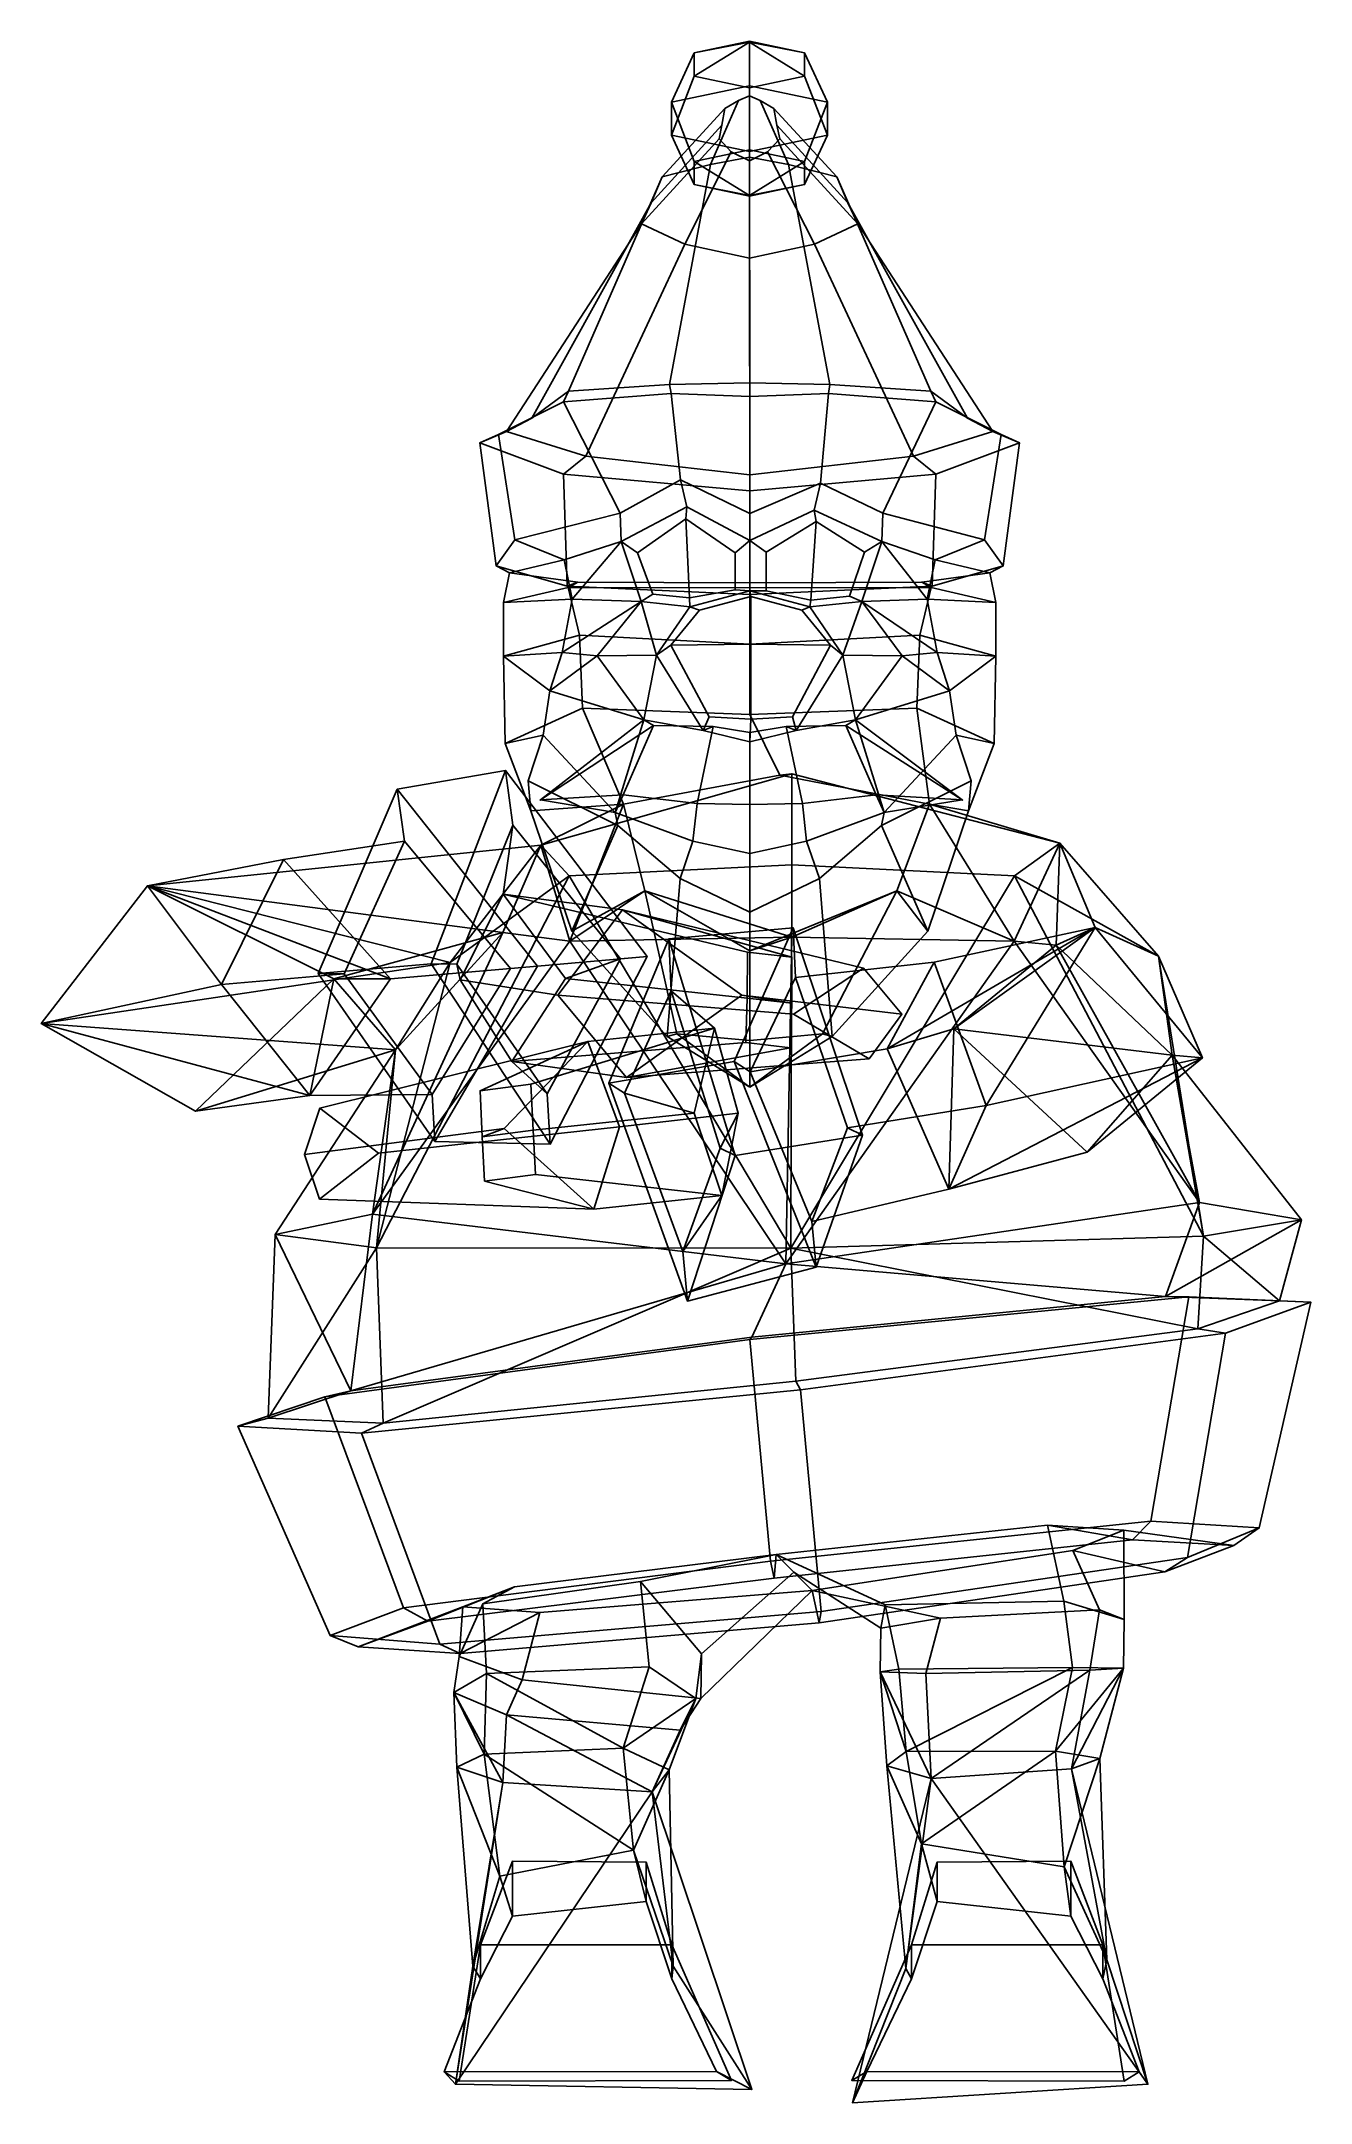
# Model space of a CAD drawing. Extents: x -187 to 126, y -158 to 350.
import ezdxf

# ---------------------------------------------------------------- set-up
doc = ezdxf.new("R2010")
doc.units = 0

msp = doc.modelspace()

# ---------------------------------------------------------------- linework, layer by layer
for p in [(-63.850876, 162.887787, 66.594795), (40.155693, 162.887787, 66.594795)]:
    msp.add_point(p)
for points in [[(-31.567055, 326.807922, -28.694103), (-25.930046, 341.373047, -25.982475), (-25.930044, 347.107971, -39.765423), (-31.567049, 334.918365, -48.186211)], [(-25.930044, 347.107971, -39.765423), (-12.321152, 349.975464, -46.656952), (-12.32115, 338.973572, -57.932236), (-31.567049, 334.918365, -48.186211)], [(-12.321158, 338.505585, -19.091), (-12.321155, 349.781616, -30.568357), (-25.930046, 341.373047, -25.982475)], [(-25.930046, 341.373047, -25.982475), (-12.321155, 349.781616, -30.568357), (-25.930044, 347.107971, -39.765423)], [(-12.321155, 349.781616, -30.568357), (-12.321152, 349.975464, -46.656952), (-25.930044, 347.107971, -39.765423)], [(-12.321158, 338.505585, -19.091), (1.287767, 341.373047, -25.982471), (-12.321155, 349.781616, -30.568357)], [(-12.321155, 349.781616, -30.568357), (1.28777, 347.107971, -39.765419), (-12.321152, 349.975464, -46.656952)], [(1.287767, 341.373047, -25.982471), (1.28777, 347.107971, -39.765419), (-12.321155, 349.781616, -30.568357)], [(1.28777, 347.107971, -39.765419), (6.924743, 334.918365, -48.186207), (-12.32115, 338.973572, -57.932236), (-12.321152, 349.975464, -46.656952)], [(6.924738, 326.807922, -28.694099), (6.924743, 334.918365, -48.186207), (1.28777, 347.107971, -39.765419), (1.287767, 341.373047, -25.982471)], [(-12.321158, 322.752716, -18.948105), (-12.321158, 338.505585, -19.091), (-25.930046, 341.373047, -25.982475), (-31.567055, 326.807922, -28.694103)], [(-12.321158, 322.752716, -18.948105), (6.924738, 326.807922, -28.694099), (1.287767, 341.373047, -25.982471), (-12.321158, 338.505585, -19.091)], [(-25.930042, 320.35321, -50.897785), (-31.567049, 334.918365, -48.186211), (-12.32115, 338.973572, -57.932236), (-12.32115, 323.220703, -57.78931)], [(-12.331143, 336.525299, -26.124781), (-15.026566, 335.361389, -26.616442), (-21.905821, 319.604492, 30.370102), (-12.279313, 321.415161, 33.364281)], [(-12.331143, 336.525299, -26.124781), (-12.279313, 321.415161, 33.364281), (-2.652806, 319.604492, 30.370104), (-9.635721, 335.361389, -26.616442)], [(1.28777, 320.35321, -50.897778), (-12.32115, 323.220703, -57.78931), (-12.32115, 338.973572, -57.932236), (6.924743, 334.918365, -48.186207)], [(-18.367065, 333.367035, -27.4589), (-19.117083, 329.259308, -29.194065), (-36.514805, 310.11142, 14.672359), (-33.836178, 316.501862, 25.239563)], [(-15.026566, 335.361389, -26.616442), (-18.367065, 333.367035, -27.4589), (-33.836178, 316.501862, 25.239563), (-21.905821, 319.604492, 30.370102)], [(-31.567055, 326.807922, -28.694103), (-31.567049, 334.918365, -48.186211), (-25.930042, 320.35321, -50.897785), (-25.930046, 314.618286, -37.114838)], [(-9.635721, 335.361389, -26.616442), (-2.652806, 319.604492, 30.370104), (9.277553, 316.501831, 25.239565), (-6.295221, 333.367035, -27.458899)], [(-6.295221, 333.367035, -27.458899), (9.277553, 316.501831, 25.239565), (11.956177, 310.11142, 14.672362), (-5.545207, 329.259277, -29.194061)], [(6.924738, 326.807922, -28.694099), (1.287766, 314.618286, -37.11483), (1.28777, 320.35321, -50.897778), (6.924743, 334.918365, -48.186207)], [(-19.117083, 329.259308, -29.194065), (-19.803741, 325.945831, -30.593721), (-38.967163, 304.956665, 6.148404), (-36.514805, 310.11142, 14.672359)], [(-19.803741, 325.945831, -30.593721), (-16.802797, 322.706818, -31.961897), (-28.249504, 299.917725, -2.183954), (-38.967163, 304.956665, 6.148404)], [(-12.321158, 322.752716, -18.948105), (-31.567055, 326.807922, -28.694103), (-25.930046, 314.618286, -37.114838), (-12.321156, 311.750824, -30.22336)], [(-12.321158, 322.752716, -18.948105), (-12.321156, 311.750824, -30.22336), (1.287766, 314.618286, -37.11483), (6.924738, 326.807922, -28.694099)], [(-4.858545, 325.945831, -30.593718), (14.40854, 304.956635, 6.148407), (3.690871, 299.917694, -2.183953), (-7.859493, 322.706818, -31.961895)], [(-5.545207, 329.259277, -29.194061), (11.956177, 310.11142, 14.672362), (14.40854, 304.956635, 6.148407), (-4.858545, 325.945831, -30.593718)], [(-12.251316, 265.704681, 75.99733), (-12.279313, 321.415161, 33.364281), (-21.905821, 319.604492, 30.370102), (-32.039577, 265.373444, 68.569649)], [(-16.802797, 322.706818, -31.961897), (-12.331145, 320.524719, -32.883652), (-12.279316, 296.523041, -7.797399), (-28.249504, 299.917725, -2.183954)], [(-25.930046, 314.618286, -37.114838), (-25.930042, 320.35321, -50.897785), (-12.321161, 311.944641, -46.311901)], [(-12.321161, 311.944641, -46.311901), (-25.930042, 320.35321, -50.897785), (-12.32115, 323.220703, -57.78931)], [(-7.859493, 322.706818, -31.961895), (3.690871, 299.917694, -2.183953), (-12.279316, 296.523041, -7.797399), (-12.331145, 320.524719, -32.883652)], [(-12.321161, 311.944641, -46.311901), (-12.32115, 323.220703, -57.78931), (1.28777, 320.35321, -50.897778)], [(1.287766, 314.618286, -37.11483), (-12.321161, 311.944641, -46.311901), (1.28777, 320.35321, -50.897778)], [(-12.251316, 265.704681, 75.99733), (7.536944, 265.373444, 68.569649), (-2.652806, 319.604492, 30.370104), (-12.279313, 321.415161, 33.364281)], [(-65.940414, 257.032501, 28.257215), (-56.899883, 263.730011, 55.704403), (-33.836178, 316.501862, 25.239563), (-36.514805, 310.11142, 14.672359)], [(-56.899883, 263.730011, 55.704403), (-32.039577, 265.373444, 68.569649), (-21.905821, 319.604492, 30.370102), (-33.836178, 316.501862, 25.239563)], [(32.397259, 263.730011, 55.704403), (9.277553, 316.501831, 25.239565), (-2.652806, 319.604492, 30.370104), (7.536944, 265.373444, 68.569649)], [(41.43779, 257.032501, 28.257215), (11.956177, 310.11142, 14.672362), (9.277553, 316.501831, 25.239565), (32.397259, 263.730011, 55.704403)], [(-72.210358, 253.718048, 5.289017), (-65.940414, 257.032501, 28.257215), (-36.514805, 310.11142, 14.672359), (-38.967163, 304.956665, 6.148404)], [(-12.321156, 311.750824, -30.22336), (-25.930046, 314.618286, -37.114838), (-12.321161, 311.944641, -46.311901)], [(-12.321156, 311.750824, -30.22336), (-12.321161, 311.944641, -46.311901), (1.287766, 314.618286, -37.11483)], [(47.707729, 253.718048, 5.289017), (14.40854, 304.956635, 6.148407), (11.956177, 310.11142, 14.672362), (41.43779, 257.032501, 28.257215)], [(-52.62244, 247.638916, -15.449965), (-72.210358, 253.718048, 5.289017), (-38.967163, 304.956665, 6.148404), (-28.249504, 299.917725, -2.183954)], [(-12.251316, 243.073608, -34.418381), (-52.62244, 247.638916, -15.449965), (-28.249504, 299.917725, -2.183954), (-12.279316, 296.523041, -7.797399)], [(-12.251316, 243.073608, -34.418381), (-12.279316, 296.523041, -7.797399), (3.690871, 299.917694, -2.183953), (28.119806, 247.638916, -15.449965)], [(28.119806, 247.638916, -15.449965), (3.690871, 299.917694, -2.183953), (14.40854, 304.956635, 6.148407), (47.707729, 253.718048, 5.289017)], [(-31.650915, 263.115967, 73.474976), (-32.039577, 265.373444, 68.569649), (-56.899883, 263.730011, 55.704403), (-58.142235, 261.050873, 60.316044)], [(-12.251316, 262.367798, 79.590485), (-12.251316, 265.704681, 75.99733), (-32.039577, 265.373444, 68.569649), (-31.650915, 263.115967, 73.474976)], [(-12.251316, 262.367798, 79.590485), (7.14828, 263.115967, 73.474976), (7.536944, 265.373444, 68.569649), (-12.251316, 265.704681, 75.99733)], [(7.14828, 263.115967, 73.474976), (33.63961, 261.050842, 60.316044), (32.397259, 263.730011, 55.704403), (7.536944, 265.373444, 68.569649)], [(-58.142235, 261.050873, 60.316044), (-56.899883, 263.730011, 55.704403), (-65.940414, 257.032501, 28.257215), (-74.239098, 252.976196, 29.667164)], [(-44.234821, 233.593262, 66.568558), (-58.142235, 261.050873, 60.316044), (-74.239098, 252.976196, 29.667164), (-70.192032, 227.021301, 48.008507)], [(-29.294088, 241.83902, 77.682999), (-31.650915, 263.115967, 73.474976), (-58.142235, 261.050873, 60.316044), (-44.234821, 233.593262, 66.568558)], [(-12.251316, 233.510071, 81.907013), (-12.251316, 262.367798, 79.590485), (-31.650915, 263.115967, 73.474976), (-29.294088, 241.83902, 77.682999)], [(-12.251316, 233.510071, 81.907013), (5.195179, 241.034637, 77.753372), (7.14828, 263.115967, 73.474976), (-12.251316, 262.367798, 79.590485)], [(5.195179, 241.034637, 77.753372), (20.604231, 233.593262, 66.568565), (33.63961, 261.050842, 60.316044), (7.14828, 263.115967, 73.474976)], [(20.604231, 233.593262, 66.568565), (45.689407, 227.021301, 48.008507), (49.736465, 252.976196, 29.667164), (33.63961, 261.050842, 60.316044)], [(33.63961, 261.050842, 60.316044), (49.736465, 252.976196, 29.667164), (41.43779, 257.032501, 28.257215), (32.397259, 263.730011, 55.704403)], [(-74.239098, 252.976196, 29.667164), (-65.940414, 257.032501, 28.257215), (-72.210358, 253.718048, 5.289017), (-78.764786, 250.965179, 3.865417)], [(49.736465, 252.976196, 29.667164), (54.262157, 250.965179, 3.865417), (47.707729, 253.718048, 5.289017), (41.43779, 257.032501, 28.257215)], [(-78.764786, 250.965179, 3.865417), (-72.210358, 253.718048, 5.289017), (-52.62244, 247.638916, -15.449965), (-58.151157, 243.187805, -18.883789)], [(-70.192032, 227.021301, 48.008507), (-74.239098, 252.976196, 29.667164), (-78.764786, 250.965179, 3.865417), (-74.76545, 220.58197, 10.706703)], [(-74.76545, 220.58197, 10.706703), (-78.764786, 250.965179, 3.865417), (-58.151157, 243.187805, -18.883789), (-57.255829, 215.574738, -15.10716)], [(54.262157, 250.965179, 3.865417), (33.648529, 243.187805, -18.883789), (28.119806, 247.638916, -15.449965), (47.707729, 253.718048, 5.289017)], [(50.262821, 220.58197, 10.706703), (32.753204, 215.574738, -15.10716), (33.648529, 243.187805, -18.883789), (54.262157, 250.965179, 3.865417)], [(45.689407, 227.021301, 48.008507), (50.262821, 220.58197, 10.706703), (54.262157, 250.965179, 3.865417), (49.736465, 252.976196, 29.667164)], [(-58.151157, 243.187805, -18.883789), (-52.62244, 247.638916, -15.449965), (-12.251316, 243.073608, -34.418381), (-12.251316, 239.074951, -38.637909)], [(33.648529, 243.187805, -18.883789), (-12.251316, 239.074951, -38.637909), (-12.251316, 243.073608, -34.418381), (28.119806, 247.638916, -15.449965)], [(-57.255829, 215.574738, -15.10716), (-58.151157, 243.187805, -18.883789), (-12.251316, 239.074951, -38.637909), (-12.251316, 213.566711, -34.775097)], [(-29.294088, 241.83902, 77.682999), (-44.234821, 233.593262, 66.568558), (-43.942112, 226.659912, 65.068565), (-27.725397, 235.192871, 77.032166)], [(-12.251316, 233.510071, 81.907013), (-29.294088, 241.83902, 77.682999), (-27.725397, 235.192871, 77.032166), (-12.251316, 226.901733, 79.183304)], [(32.753204, 215.574738, -15.10716), (-12.251316, 213.566711, -34.775097), (-12.251316, 239.074951, -38.637909), (33.648529, 243.187805, -18.883789)], [(-12.251316, 233.510071, 81.907013), (-12.251316, 226.901733, 79.183304), (3.626485, 234.386047, 77.046242), (5.195179, 241.034637, 77.753372)], [(5.195179, 241.034637, 77.753372), (3.626485, 234.386047, 77.046242), (20.311518, 226.659912, 65.068565), (20.604231, 233.593262, 66.568565)], [(-27.984245, 232.220337, 74.569359), (-27.725397, 235.192871, 77.032166), (-43.942112, 226.659912, 65.068565), (-39.921375, 223.851624, 64.753784)], [(-27.984245, 232.220337, 74.569359), (-15.836371, 223.848419, 76.195389), (-12.251316, 226.901733, 79.183304), (-27.725397, 235.192871, 77.032166)], [(4.133357, 231.525146, 74.368309), (3.626485, 234.386047, 77.046242), (-12.251316, 226.901733, 79.183304), (-8.213124, 223.967682, 76.375702)], [(4.133357, 231.525146, 74.368309), (16.052702, 223.971069, 62.25029), (20.311518, 226.659912, 65.068565), (3.626485, 234.386047, 77.046242)], [(-58.026489, 222.083313, 48.429005), (-43.942112, 226.659912, 65.068565), (-44.234821, 233.593262, 66.568558), (-70.192032, 227.021301, 48.008507)], [(-27.084888, 212.727203, 72.73983), (-27.984245, 232.220337, 74.569359), (-39.921375, 223.851624, 64.753784), (-36.174374, 213.661743, 67.647606)], [(-15.836371, 223.848419, 76.195389), (-27.984245, 232.220337, 74.569359), (-27.084888, 212.727203, 72.73983), (-15.836371, 214.73114, 77.039589)], [(-8.213124, 223.967682, 76.375702), (-8.213124, 214.463074, 77.417946), (2.816343, 212.114807, 72.109619), (4.133357, 231.525146, 74.368309)], [(2.816343, 212.114807, 72.109619), (12.378668, 213.11084, 65.822899), (16.052702, 223.971069, 62.25029), (4.133357, 231.525146, 74.368309)], [(33.523861, 222.083313, 48.429005), (45.689407, 227.021301, 48.008507), (20.604231, 233.593262, 66.568565), (20.311518, 226.659912, 65.068565)], [(-70.192032, 227.021301, 48.008507), (-74.76545, 220.58197, 10.706703), (-71.459908, 218.918823, 11.512747), (-58.026489, 222.083313, 48.429005)], [(-56.053738, 212.381653, 48.755661), (-43.942112, 226.659912, 65.068565), (-58.026489, 222.083313, 48.429005)], [(-39.011845, 211.821045, 68.648949), (-43.942112, 226.659912, 65.068565), (-56.053738, 212.381653, 48.755661)], [(-36.174374, 213.661743, 67.647606), (-39.921375, 223.851624, 64.753784), (-43.942112, 226.659912, 65.068565), (-39.011845, 211.821045, 68.648949)], [(-15.836371, 214.73114, 77.039589), (-12.251316, 214.483734, 80.243988), (-12.251316, 226.901733, 79.183304), (-15.836371, 223.848419, 76.195389)], [(-8.213124, 214.463074, 77.417946), (-8.213124, 223.967682, 76.375702), (-12.251316, 226.901733, 79.183304), (-12.251316, 214.483734, 80.243988)], [(12.378668, 213.11084, 65.822899), (15.381252, 211.821045, 68.648949), (20.311518, 226.659912, 65.068565), (16.052702, 223.971069, 62.25029)], [(15.381252, 211.821045, 68.648949), (31.551104, 212.381653, 48.755661), (20.311518, 226.659912, 65.068565)], [(31.551104, 212.381653, 48.755661), (33.523861, 222.083313, 48.429005), (20.311518, 226.659912, 65.068565)], [(45.689407, 227.021301, 48.008507), (33.523861, 222.083313, 48.429005), (46.957283, 218.918823, 11.512747), (50.262821, 220.58197, 10.706703)], [(-74.76545, 220.58197, 10.706703), (-57.255829, 215.574738, -15.10716), (-54.669701, 216.623596, -14.800262), (-71.459908, 218.918823, 11.512747)], [(-58.026489, 222.083313, 48.429005), (-71.459908, 218.918823, 11.512747), (-72.964317, 211.565552, 12.56182), (-56.053738, 212.381653, 48.755661)], [(-72.964317, 211.565552, 12.56182), (-71.459908, 218.918823, 11.512747), (-54.669701, 216.623596, -14.800262), (-56.982063, 215.244934, -17.227821)], [(50.262821, 220.58197, 10.706703), (46.957283, 218.918823, 11.512747), (30.167074, 216.623596, -14.800262), (32.753204, 215.574738, -15.10716)], [(48.461685, 211.565552, 12.56182), (32.479431, 215.244934, -17.227821), (30.167074, 216.623596, -14.800262), (46.957283, 218.918823, 11.512747)], [(33.523861, 222.083313, 48.429005), (31.551104, 212.381653, 48.755661), (48.461685, 211.565552, 12.56182), (46.957283, 218.918823, 11.512747)], [(-72.986099, 198.371582, 14.740752), (-72.964317, 211.565552, 12.56182), (-56.982063, 215.244934, -17.227821), (-54.237286, 203.547852, -18.71155)], [(-57.255829, 215.574738, -15.10716), (-12.251316, 213.566711, -34.775097), (-12.251315, 216.397034, -31.959665), (-54.669701, 216.623596, -14.800262)], [(-56.982063, 215.244934, -17.227821), (-54.669701, 216.623596, -14.800262), (-12.251315, 216.397034, -31.959665), (-12.251315, 215.170715, -32.305458)], [(-54.237286, 203.547852, -18.71155), (-56.982063, 215.244934, -17.227821), (-12.251315, 215.170715, -32.305458), (-12.25131, 201.294556, -30.846138)], [(-27.084888, 212.727203, 72.73983), (-36.174374, 213.661743, 67.647606), (-39.011845, 211.821045, 68.648949), (-27.051996, 210.540161, 74.935661)], [(-27.084888, 212.727203, 72.73983), (-27.051996, 210.540161, 74.935661), (-12.251316, 214.483734, 80.243988), (-15.836371, 214.73114, 77.039589)], [(-11.992934, 213.097382, 94.635811), (-12.251316, 214.483734, 80.243988), (-27.051996, 210.540161, 74.935661), (-24.615808, 209.663147, 91.119293)], [(32.753204, 215.574738, -15.10716), (30.167074, 216.623596, -14.800262), (-12.251315, 216.397034, -31.959665), (-12.251316, 213.566711, -34.775097)], [(-11.992934, 213.097382, 94.635811), (0.629938, 209.663147, 91.119293), (2.549362, 210.540161, 74.935661), (-12.251316, 214.483734, 80.243988)], [(2.816343, 212.114807, 72.109619), (-8.213124, 214.463074, 77.417946), (-12.251316, 214.483734, 80.243988), (2.549362, 210.540161, 74.935661)], [(32.479431, 215.244934, -17.227821), (-12.251315, 215.170715, -32.305458), (-12.251315, 216.397034, -31.959665), (30.167074, 216.623596, -14.800262)], [(29.734655, 203.547852, -18.71155), (-12.25131, 201.294556, -30.846138), (-12.251315, 215.170715, -32.305458), (32.479431, 215.244934, -17.227821)], [(48.483471, 198.371582, 14.740752), (29.734655, 203.547852, -18.71155), (32.479431, 215.244934, -17.227821), (48.461685, 211.565552, 12.56182)], [(-56.053738, 212.381653, 48.755661), (-72.964317, 211.565552, 12.56182), (-72.986099, 198.371582, 14.740752), (-58.495506, 199.282532, 48.604485)], [(-58.495506, 199.282532, 48.604485), (-39.011845, 211.821045, 68.648949), (-56.053738, 212.381653, 48.755661)], [(-49.84153, 198.465759, 71.8255), (-39.011845, 211.821045, 68.648949), (-58.495506, 199.282532, 48.604485)], [(-49.84153, 198.465759, 71.8255), (-35.20977, 198.619141, 74.859932), (-39.011845, 211.821045, 68.648949)], [(-35.20977, 198.619141, 74.859932), (-27.051996, 210.540161, 74.935661), (-39.011845, 211.821045, 68.648949)], [(-31.692137, 201.098785, 92.316628), (-24.615808, 209.663147, 91.119293), (-27.051996, 210.540161, 74.935661), (-35.20977, 198.619141, 74.859932)], [(-11.992934, 201.280457, 98.765839), (-11.992934, 213.097382, 94.635811), (-24.615808, 209.663147, 91.119293), (-31.692137, 201.098785, 92.316628)], [(-11.992934, 201.280457, 98.765839), (7.706266, 201.098785, 92.316628), (0.629938, 209.663147, 91.119293), (-11.992934, 213.097382, 94.635811)], [(7.706266, 201.098785, 92.316628), (10.70714, 198.619141, 74.859932), (2.549362, 210.540161, 74.935661), (0.629938, 209.663147, 91.119293)], [(2.816343, 212.114807, 72.109619), (2.549362, 210.540161, 74.935661), (15.381252, 211.821045, 68.648949), (12.378668, 213.11084, 65.822899)], [(10.70714, 198.619141, 74.859932), (15.381252, 211.821045, 68.648949), (2.549362, 210.540161, 74.935661)], [(25.3389, 198.465759, 71.8255), (15.381252, 211.821045, 68.648949), (10.70714, 198.619141, 74.859932)], [(33.992882, 199.282532, 48.604485), (31.551104, 212.381653, 48.755661), (15.381252, 211.821045, 68.648949)], [(25.3389, 198.465759, 71.8255), (33.992882, 199.282532, 48.604485), (15.381252, 211.821045, 68.648949)], [(31.551104, 212.381653, 48.755661), (33.992882, 199.282532, 48.604485), (48.483471, 198.371582, 14.740752), (48.461685, 211.565552, 12.56182)], [(-72.549744, 176.817322, 16.103439), (-72.986099, 198.371582, 14.740752), (-54.237286, 203.547852, -18.71155), (-53.444569, 185.560181, -15.800703)], [(-53.444569, 185.560181, -15.800703), (-54.237286, 203.547852, -18.71155), (-12.25131, 201.294556, -30.846138), (-12.25131, 183.934479, -26.414978)], [(28.941938, 185.560181, -15.800704), (-12.25131, 183.934479, -26.414978), (-12.25131, 201.294556, -30.846138), (29.734655, 203.547852, -18.71155)], [(48.047119, 176.817322, 16.103439), (28.941938, 185.560181, -15.800704), (29.734655, 203.547852, -18.71155), (48.483471, 198.371582, 14.740752)], [(-58.495506, 199.282532, 48.604485), (-72.986099, 198.371582, 14.740752), (-61.561581, 189.759155, 48.047707)], [(-63.167324, 178.829224, 48.22641), (-61.561581, 189.759155, 48.047707), (-72.986099, 198.371582, 14.740752), (-72.549744, 176.817322, 16.103439)], [(-61.561581, 189.759155, 48.047707), (-49.84153, 198.465759, 71.8255), (-58.495506, 199.282532, 48.604485)], [(-38.34491, 182.652435, 68.708069), (-49.84153, 198.465759, 71.8255), (-61.561581, 189.759155, 48.047707)], [(-38.34491, 182.652435, 68.708069), (-35.20977, 198.619141, 74.859932), (-49.84153, 198.465759, 71.8255)], [(-23.717777, 180.032043, 74.611206), (-35.20977, 198.619141, 74.859932), (-38.34491, 182.652435, 68.708069)], [(-22.267809, 183.3508, 87.480934), (-31.692137, 201.098785, 92.316628), (-35.20977, 198.619141, 74.859932), (-23.717777, 180.032043, 74.611206)], [(-11.992934, 182.829346, 92.71096), (-11.992934, 201.280457, 98.765839), (-31.692137, 201.098785, 92.316628), (-22.267809, 183.3508, 87.480934)], [(-11.992934, 182.829346, 92.71096), (-1.71806, 183.3508, 87.480934), (7.706266, 201.098785, 92.316628), (-11.992934, 201.280457, 98.765839)], [(-1.71806, 183.3508, 87.480934), (-0.784856, 180.032043, 74.611206), (10.70714, 198.619141, 74.859932), (7.706266, 201.098785, 92.316628)], [(-0.784856, 180.032043, 74.611206), (13.842279, 182.652435, 68.708069), (10.70714, 198.619141, 74.859932)], [(13.842279, 182.652435, 68.708069), (25.3389, 198.465759, 71.8255), (10.70714, 198.619141, 74.859932)], [(13.842279, 182.652435, 68.708069), (37.058956, 189.759155, 48.047707), (25.3389, 198.465759, 71.8255)], [(37.058956, 189.759155, 48.047707), (33.992882, 199.282532, 48.604485), (25.3389, 198.465759, 71.8255)], [(33.992882, 199.282532, 48.604485), (37.058956, 189.759155, 48.047707), (48.483471, 198.371582, 14.740752)], [(38.6647, 178.829224, 48.22641), (48.047119, 176.817322, 16.103439), (48.483471, 198.371582, 14.740752), (37.058956, 189.759155, 48.047707)], [(-63.167324, 178.829224, 48.22641), (-45.452919, 159.826477, 75.017418), (-38.34491, 182.652435, 68.708069), (-61.561581, 189.759155, 48.047707)], [(38.6647, 178.829224, 48.22641), (37.058956, 189.759155, 48.047707), (13.842279, 182.652435, 68.708069), (20.950287, 159.826477, 75.017418)], [(-66.221199, 160.205688, 20.212551), (-72.549744, 176.817322, 16.103439), (-53.444569, 185.560181, -15.800703), (-43.378227, 161.868683, 20.639153)], [(-43.378227, 161.868683, 20.639153), (-53.444569, 185.560181, -15.800703), (-12.25131, 183.934479, -26.414978), (-4.835582, 168.983978, 0.074047)], [(-11.992934, 182.829346, 92.71096), (-22.267809, 183.3508, 87.480934), (-23.717777, 180.032043, 74.611206), (-12.251316, 177.24469, 80.530693)], [(-11.992934, 182.829346, 92.71096), (-12.251316, 177.24469, 80.530693), (-0.784856, 180.032043, 74.611206), (-1.71806, 183.3508, 87.480934)], [(32.105835, 161.868683, 20.639151), (-4.835582, 168.983978, 0.074047), (-12.25131, 183.934479, -26.414978), (28.941938, 185.560181, -15.800704)], [(41.718571, 160.205688, 20.212551), (32.105835, 161.868683, 20.639151), (28.941938, 185.560181, -15.800704), (48.047119, 176.817322, 16.103439)], [(-66.221199, 160.205688, 20.212551), (-66.890549, 167.571167, 51.39669), (-63.167324, 178.829224, 48.22641), (-72.549744, 176.817322, 16.103439)], [(-63.167324, 178.829224, 48.22641), (-66.890549, 167.571167, 51.39669), (-44.769749, 156.604736, 66.006233), (-45.452919, 159.826477, 75.017418)], [(-35.978722, 181.231812, 82.70829), (-38.34491, 182.652435, 68.708069), (-63.850876, 162.887787, 66.594795)], [(-63.850876, 162.887787, 66.594795), (-38.34491, 182.652435, 68.708069), (-45.452919, 159.826477, 75.017418)], [(-43.455921, 164.183075, 85.102303), (-35.978722, 181.231812, 82.70829), (-63.850876, 162.887787, 66.594795)], [(-21.281351, 180.969543, 82.825401), (-35.978722, 181.231812, 82.70829), (-43.455921, 164.183075, 85.102303), (-25.242304, 161.99176, 93.769867)], [(-35.978722, 181.231812, 82.70829), (-21.281351, 180.969543, 82.825401), (-23.717777, 180.032043, 74.611206), (-38.34491, 182.652435, 68.708069)], [(-25.242304, 161.99176, 93.769867), (-12.251316, 161.788269, 94.453575), (-12.251316, 179.555481, 85.573967), (-21.281351, 180.969543, 82.825401)], [(-12.251316, 179.555481, 85.573967), (-12.251316, 177.24469, 80.530693), (-23.717777, 180.032043, 74.611206), (-21.281351, 180.969543, 82.825401)], [(0.73967, 161.99176, 93.769867), (-3.221281, 180.969543, 82.825401), (-12.251316, 179.555481, 85.573967), (-12.251316, 161.788269, 94.453575)], [(-12.251316, 179.555481, 85.573967), (-3.221281, 180.969543, 82.825401), (-0.784856, 180.032043, 74.611206), (-12.251316, 177.24469, 80.530693)], [(11.476089, 181.231812, 82.70829), (13.842279, 182.652435, 68.708069), (-0.784856, 180.032043, 74.611206), (-3.221281, 180.969543, 82.825401)], [(-3.221281, 180.969543, 82.825401), (0.73967, 161.99176, 93.769867), (18.953291, 164.183075, 85.102303), (11.476089, 181.231812, 82.70829)], [(11.476089, 181.231812, 82.70829), (40.155693, 162.887787, 66.594795), (13.842279, 182.652435, 68.708069)], [(18.953291, 164.183075, 85.102303), (40.155693, 162.887787, 66.594795), (11.476089, 181.231812, 82.70829)], [(40.155693, 162.887787, 66.594795), (20.950287, 159.826477, 75.017418), (13.842279, 182.652435, 68.708069)], [(38.6647, 178.829224, 48.22641), (20.950287, 159.826477, 75.017418), (20.267117, 156.604736, 66.006233), (42.387928, 167.571167, 51.39669)], [(41.718571, 160.205688, 20.212551), (48.047119, 176.817322, 16.103439), (38.6647, 178.829224, 48.22641), (42.387928, 167.571167, 51.39669)], [(-90.779083, 122.46701, 171.413345), (-72.49102, 170.167389, 135.993439), (-99.170906, 165.527222, 118.213799), (-118.658966, 120.103271, 153.689346)], [(-64.56871, 121.924744, 72.265266), (-99.170906, 165.527222, 118.213799), (-72.49102, 170.167389, 135.993439), (-37.558372, 124.259155, 91.298225)], [(-90.779083, 122.46701, 171.413345), (-84.45787, 122.387512, 161.937881), (-70.630524, 156.716248, 135.046112), (-72.49102, 170.167389, 135.993439)], [(-37.558372, 124.259155, 91.298225), (-72.49102, 170.167389, 135.993439), (-70.630524, 156.716248, 135.046112), (-44.139153, 123.745239, 101.244614)], [(-1.853932, 169.309814, 4.510626), (-1.857344, 146.893188, -46.620544), (-56.752666, 144.187622, -37.181576), (-63.776787, 151.733673, -0.204945)], [(-1.853932, 169.309814, 4.510626), (-63.776787, 151.733673, -0.204945), (-43.378227, 161.868683, 20.639153), (-4.835582, 168.983978, 0.074047)], [(-4.835582, 168.983978, 0.074047), (32.105835, 161.868683, 20.639151), (64.25518, 152.25592, -3.326676), (-1.853932, 169.309814, 4.510626)], [(-1.853932, 169.309814, 4.510626), (64.25518, 152.25592, -3.326676), (53.064346, 144.187622, -37.181576), (-1.857344, 146.893188, -46.620544)], [(-118.658966, 120.103271, 153.689346), (-99.170906, 165.527222, 118.213799), (-97.350334, 152.690369, 117.242104), (-112.239532, 119.982056, 144.07225)], [(-64.56871, 121.924744, 72.265266), (-71.26207, 121.361908, 82.387344), (-97.350334, 152.690369, 117.242104), (-99.170906, 165.527222, 118.213799)], [(-44.769749, 156.604736, 66.006233), (-66.890549, 167.571167, 51.39669), (-66.221199, 160.205688, 20.212551), (-56.143131, 130.558228, 36.206978)], [(-45.452919, 159.826477, 75.017418), (-43.455921, 164.183075, 85.102303), (-63.850876, 162.887787, 66.594795)], [(-25.242304, 161.99176, 93.769867), (-43.455921, 164.183075, 85.102303), (-45.452919, 159.826477, 75.017418), (-26.243931, 152.692719, 83.864243)], [(0.73967, 161.99176, 93.769867), (1.741297, 152.692719, 83.864243), (20.950287, 159.826477, 75.017418), (18.953291, 164.183075, 85.102303)], [(20.950287, 159.826477, 75.017418), (40.155693, 162.887787, 66.594795), (18.953291, 164.183075, 85.102303)], [(20.267117, 156.604736, 66.006233), (31.640501, 130.558228, 36.206978), (41.718571, 160.205688, 20.212551), (42.387928, 167.571167, 51.39669)], [(-56.143131, 130.558228, 36.206978), (-66.221199, 160.205688, 20.212551), (-43.378227, 161.868683, 20.639153), (-38.131001, 140.495239, 44.609802)], [(-63.776787, 151.733673, -0.204945), (-56.614574, 128.080322, 58.548016), (-43.378227, 161.868683, 20.639153)], [(-56.614574, 128.080322, 58.548016), (-38.131001, 140.495239, 44.609802), (-43.378227, 161.868683, 20.639153)], [(-29.426226, 143.541199, 85.912094), (-26.243931, 152.692719, 83.864243), (-45.452919, 159.826477, 75.017418), (-44.769749, 156.604736, 66.006233)], [(-12.251316, 161.788269, 94.453575), (-25.242304, 161.99176, 93.769867), (-26.243931, 152.692719, 83.864243), (-12.251316, 149.725922, 89.335609)], [(-12.251316, 161.788269, 94.453575), (-12.251316, 149.725922, 89.335609), (1.741297, 152.692719, 83.864243), (0.73967, 161.99176, 93.769867)], [(4.92359, 143.541199, 85.912094), (20.267117, 156.604736, 66.006233), (20.950287, 159.826477, 75.017418), (1.741297, 152.692719, 83.864243)], [(31.640501, 130.558228, 36.206978), (24.056459, 140.495239, 44.609802), (32.105835, 161.868683, 20.639151), (41.718571, 160.205688, 20.212551)], [(52.935226, 128.080322, 58.548016), (32.105835, 161.868683, 20.639151), (24.056459, 140.495239, 44.609802)], [(64.25518, 152.25592, -3.326676), (32.105835, 161.868683, 20.639151), (52.935226, 128.080322, 58.548016)], [(-112.239532, 119.982056, 144.07225), (-97.350334, 152.690369, 117.242104), (-127.204865, 148.192108, 97.349411), (-142.537766, 117.358582, 124.58828)], [(-127.204865, 148.192108, 97.349411), (-97.350334, 152.690369, 117.242104), (-71.26207, 121.361908, 82.387344), (-100.841881, 118.762665, 61.821911)], [(-83.627396, 118.534607, 150.399155), (-73.05056, 139.654358, 132.892059), (-70.630524, 156.716248, 135.046112), (-84.45787, 122.387512, 161.937881)], [(-57.678795, 118.83783, 109.050026), (-44.139153, 123.745239, 101.244614), (-70.630524, 156.716248, 135.046112), (-73.05056, 139.654358, 132.892059)], [(-32.611351, 104.556702, 67.958893), (-29.426226, 143.541199, 85.912094), (-44.769749, 156.604736, 66.006233), (-56.143131, 130.558228, 36.206978)], [(-12.251316, 135.19574, 92.278305), (-12.251316, 149.725922, 89.335609), (-26.243931, 152.692719, 83.864243), (-29.426226, 143.541199, 85.912094)], [(-12.251316, 135.19574, 92.278305), (4.92359, 143.541199, 85.912094), (1.741297, 152.692719, 83.864243), (-12.251316, 149.725922, 89.335609)], [(8.108717, 104.556702, 67.958893), (31.640501, 130.558228, 36.206978), (20.267117, 156.604736, 66.006233), (4.92359, 143.541199, 85.912094)], [(-73.104156, 130.189453, 45.57811), (-63.776787, 151.733673, -0.204945), (-160.78746, 141.737335, 55.689213)], [(-86.124748, 122.840881, -29.652796), (-160.78746, 141.737335, 55.689213), (-63.776787, 151.733673, -0.204945)], [(-100.841881, 118.762665, 61.821911), (-160.78746, 141.737335, 55.689213), (-127.204865, 148.192108, 97.349411)], [(-142.537766, 117.358582, 124.58828), (-127.204865, 148.192108, 97.349411), (-160.78746, 141.737335, 55.689213)], [(-86.124748, 122.840881, -29.652796), (-63.776787, 151.733673, -0.204945), (-56.752666, 144.187622, -37.181576)], [(-73.104156, 130.189453, 45.57811), (-56.614574, 128.080322, 58.548016), (-63.776787, 151.733673, -0.204945)], [(63.298393, 127.060791, 30.142462), (64.25518, 152.25592, -3.326676), (52.935226, 128.080322, 58.548016)], [(88.590851, 124.413757, -23.584999), (53.064346, 144.187622, -37.181576), (64.25518, 152.25592, -3.326676)], [(63.298393, 127.060791, 30.142462), (72.949493, 131.4216, 93.950256), (64.25518, 152.25592, -3.326676)], [(88.590851, 124.413757, -23.584999), (64.25518, 152.25592, -3.326676), (72.949493, 131.4216, 93.950256)], [(-104.282112, 52.417831, -69.006355), (-56.752666, 144.187622, -37.181576), (-2.09091, 52.372482, -102.572784)], [(-104.282112, 52.417831, -69.006355), (-86.124748, 122.840881, -29.652796), (-56.752666, 144.187622, -37.181576)], [(-2.09091, 52.372482, -102.572784), (-56.752666, 144.187622, -37.181576), (-1.857344, 146.893188, -46.620544)], [(-12.251316, 92.039536, 71.200829), (-12.251316, 135.19574, 92.278305), (-29.426226, 143.541199, 85.912094), (-32.611351, 104.556702, 67.958893)], [(-12.251316, 92.039536, 71.200829), (8.108717, 104.556702, 67.958893), (4.92359, 143.541199, 85.912094), (-12.251316, 135.19574, 92.278305)], [(-2.09091, 52.372482, -102.572784), (-1.857344, 146.893188, -46.620544), (53.064346, 144.187622, -37.181576)], [(99.665436, 55.353577, -67.463249), (-2.09091, 52.372482, -102.572784), (53.064346, 144.187622, -37.181576)], [(99.665436, 55.353577, -67.463249), (53.064346, 144.187622, -37.181576), (88.590851, 124.413757, -23.584999)], [(-86.124748, 122.840881, -29.652796), (-186.969101, 107.766479, 52.508179), (-160.78746, 141.737335, 55.689213)], [(-142.537766, 117.358582, 124.58828), (-160.78746, 141.737335, 55.689213), (-186.969101, 107.766479, 52.508179)], [(-73.104156, 130.189453, 45.57811), (-160.78746, 141.737335, 55.689213), (-114.80159, 118.755188, 64.232704)], [(-100.841881, 118.762665, 61.821911), (-114.80159, 118.755188, 64.232704), (-160.78746, 141.737335, 55.689213)], [(-59.586349, 114.774933, 179.692398), (-43.638889, 135.813141, 154.741714), (-73.05056, 139.654358, 132.892059), (-83.627396, 118.534607, 150.399155)], [(-12.891297, 114.03064, 107.291824), (-57.678795, 118.83783, 109.050026), (-73.05056, 139.654358, 132.892059), (-12.813098, 125.389496, 107.67057)], [(-1.835373, 124.142365, 114.408272), (-12.813098, 125.389496, 107.67057), (-73.05056, 139.654358, 132.892059), (-43.638889, 135.813141, 154.741714)], [(-1.823221, 129.086365, 66.2341), (-38.131001, 140.495239, 44.609802), (-56.614574, 128.080322, 58.548016)], [(-32.611351, 104.556702, 67.958893), (-56.143131, 130.558228, 36.206978), (-38.131001, 140.495239, 44.609802), (-30.192406, 105.248962, 52.052208)], [(-30.192406, 105.248962, 52.052208), (-38.131001, 140.495239, 44.609802), (-12.251316, 125.65152, 26.109058), (-12.251316, 103.614838, 47.756134)], [(-12.251316, 125.65152, 26.109058), (-38.131001, 140.495239, 44.609802), (-1.823221, 129.086365, 66.2341)], [(5.689772, 105.248962, 52.052208), (-12.251316, 103.614838, 47.756134), (-12.251316, 125.65152, 26.109058), (24.056459, 140.495239, 44.609802)], [(-12.251316, 125.65152, 26.109058), (-1.823221, 129.086365, 66.2341), (24.056459, 140.495239, 44.609802)], [(-1.823221, 129.086365, 66.2341), (52.935226, 128.080322, 58.548016), (24.056459, 140.495239, 44.609802)], [(8.108717, 104.556702, 67.958893), (5.689772, 105.248962, 52.052208), (24.056459, 140.495239, 44.609802), (31.640501, 130.558228, 36.206978)], [(-1.455182, 110.059875, 193.908493), (15.773926, 121.447449, 186.905899), (-43.638889, 135.813141, 154.741714), (-59.586349, 114.774933, 179.692398)], [(25.30608, 110.059875, 171.357498), (-14.192879, 114.774933, 133.693588), (-43.638889, 135.813141, 154.741714), (15.773926, 121.447449, 186.905899)], [(-1.833007, 112.781738, 113.932961), (-1.835373, 124.142365, 114.408272), (-43.638889, 135.813141, 154.741714), (-14.192879, 114.774933, 133.693588)], [(-99.63755, 101.248489, 10.04349), (-73.104156, 130.189453, 45.57811), (-114.80159, 118.755188, 64.232704)], [(-105.275566, 60.725677, 85.18988), (-73.104156, 130.189453, 45.57811), (-99.63755, 101.248489, 10.04349)], [(-105.275566, 60.725677, 85.18988), (-56.614574, 128.080322, 58.548016), (-73.104156, 130.189453, 45.57811)], [(-3.322467, 48.54747, 115.880058), (-56.614574, 128.080322, 58.548016), (-105.275566, 60.725677, 85.18988)], [(-3.322467, 48.54747, 115.880058), (-1.823221, 129.086365, 66.2341), (-56.614574, 128.080322, 58.548016)], [(-16.079119, 98.408539, 80.708839), (-46.992504, 93.090668, 91.355171), (-32.221581, 128.645325, 153.34874), (-1.56288, 131.38797, 143.249939)], [(-46.992504, 93.090668, 91.355171), (-43.106823, 90.59021, 102.362015), (-31.583349, 115.808014, 148.866791), (-32.221581, 128.645325, 153.34874)], [(-15.869934, 75.223892, 180.609024), (15.551946, 80.249847, 171.420959), (-1.56288, 131.38797, 143.249939), (-32.221581, 128.645325, 153.34874)], [(-15.869934, 75.223892, 180.609024), (-32.221581, 128.645325, 153.34874), (-31.583349, 115.808014, 148.866791), (-19.529118, 77.054779, 169.978561)], [(-16.079119, 98.408539, 80.708839), (-1.56288, 131.38797, 143.249939), (-0.979935, 119.150543, 138.896973), (-12.121848, 95.825378, 91.899979)], [(-3.322467, 48.54747, 115.880058), (52.935226, 128.080322, 58.548016), (-1.823221, 129.086365, 66.2341)], [(-3.322467, 48.54747, 115.880058), (98.671974, 63.661438, 86.732986), (52.935226, 128.080322, 58.548016)], [(15.551946, 80.249847, 171.420959), (11.841078, 82.068787, 160.621277), (-0.979935, 119.150543, 138.896973), (-1.56288, 131.38797, 143.249939)], [(21.669846, 101.534698, 80.490242), (72.949493, 131.4216, 93.950256), (38.128887, 106.468842, 63.249645)], [(21.669846, 101.534698, 80.490242), (33.213814, 122.885132, 127.757545), (72.949493, 131.4216, 93.950256)], [(46.052891, 87.536926, 150.416367), (72.949493, 131.4216, 93.950256), (33.213814, 122.885132, 127.757545)], [(63.298393, 127.060791, 30.142462), (38.128887, 106.468842, 63.249645), (72.949493, 131.4216, 93.950256)], [(46.052891, 87.536926, 150.416367), (99.41362, 99.279419, 106.24263), (72.949493, 131.4216, 93.950256)], [(98.671974, 63.661438, 86.732986), (63.298393, 127.060791, 30.142462), (52.935226, 128.080322, 58.548016)], [(88.590851, 124.413757, -23.584999), (72.949493, 131.4216, 93.950256), (99.41362, 99.279419, 106.24263)], [(-99.63755, 101.248489, 10.04349), (-186.969101, 107.766479, 52.508179), (-86.124748, 122.840881, -29.652796)], [(-89.919502, 78.703461, 116.237068), (-61.479843, 77.991913, 135.166794), (-90.779083, 122.46701, 171.413345), (-118.658966, 120.103271, 153.689346)], [(-104.282112, 52.417831, -69.006355), (-99.63755, 101.248489, 10.04349), (-86.124748, 122.840881, -29.652796)], [(-61.479843, 77.991913, 135.166794), (-62.208435, 90.442535, 134.552734), (-84.45787, 122.387512, 161.937881), (-90.779083, 122.46701, 171.413345)], [(-89.919502, 78.703461, 116.237068), (-64.56871, 121.924744, 72.265266), (-37.558372, 124.259155, 91.298225), (-61.479843, 77.991913, 135.166794)], [(-70.886826, 98.403961, 130.976837), (-83.627396, 118.534607, 150.399155), (-84.45787, 122.387512, 161.937881), (-62.208435, 90.442535, 134.552734)], [(-70.886826, 98.403961, 130.976837), (-62.208435, 90.442535, 134.552734), (-44.139153, 123.745239, 101.244614), (-57.678795, 118.83783, 109.050026)], [(-61.479843, 77.991913, 135.166794), (-37.558372, 124.259155, 91.298225), (-44.139153, 123.745239, 101.244614), (-62.208435, 90.442535, 134.552734)], [(-1.833007, 112.781738, 113.932961), (-12.891297, 114.03064, 107.291824), (-12.813098, 125.389496, 107.67057), (-1.835373, 124.142365, 114.408272)], [(33.213814, 122.885132, 127.757545), (21.669846, 101.534698, 80.490242), (-12.121848, 95.825378, 91.899979), (-0.979935, 119.150543, 138.896973)], [(11.841078, 82.068787, 160.621277), (46.052891, 87.536926, 150.416367), (33.213814, 122.885132, 127.757545), (-0.979935, 119.150543, 138.896973)], [(91.919273, 99.959137, 7.531686), (38.128887, 106.468842, 63.249645), (63.298393, 127.060791, 30.142462)], [(98.671974, 63.661438, 86.732986), (91.919273, 99.959137, 7.531686), (63.298393, 127.060791, 30.142462)], [(99.665436, 55.353577, -67.463249), (88.590851, 124.413757, -23.584999), (91.919273, 99.959137, 7.531686)], [(91.919273, 99.959137, 7.531686), (88.590851, 124.413757, -23.584999), (99.41362, 99.279419, 106.24263)], [(-120.717041, 90.006195, 95.592613), (-142.537766, 117.358582, 124.58828), (-186.969101, 107.766479, 52.508179)], [(-148.911911, 86.124268, 59.672455), (-99.63755, 101.248489, 10.04349), (-114.80159, 118.755188, 64.232704)], [(-120.717041, 90.006195, 95.592613), (-148.911911, 86.124268, 59.672455), (-114.80159, 118.755188, 64.232704)], [(-120.717041, 90.006195, 95.592613), (-90.586014, 90.230896, 115.656456), (-112.239532, 119.982056, 144.07225), (-142.537766, 117.358582, 124.58828)], [(-100.841881, 118.762665, 61.821911), (-71.26207, 121.361908, 82.387344), (-90.586014, 90.230896, 115.656456), (-120.717041, 90.006195, 95.592613)], [(-120.717041, 90.006195, 95.592613), (-114.80159, 118.755188, 64.232704), (-100.841881, 118.762665, 61.821911)], [(-89.919502, 78.703461, 116.237068), (-118.658966, 120.103271, 153.689346), (-112.239532, 119.982056, 144.07225), (-90.586014, 90.230896, 115.656456)], [(-89.919502, 78.703461, 116.237068), (-90.586014, 90.230896, 115.656456), (-71.26207, 121.361908, 82.387344), (-64.56871, 121.924744, 72.265266)], [(-42.648712, 94.449173, 151.011246), (-59.586349, 114.774933, 179.692398), (-83.627396, 118.534607, 150.399155), (-70.886826, 98.403961, 130.976837)], [(-13.198503, 103.056763, 107.405525), (-70.886826, 98.403961, 130.976837), (-57.678795, 118.83783, 109.050026), (-12.891297, 114.03064, 107.291824)], [(17.184013, 99.053406, 185.035034), (25.30608, 110.059875, 171.357498), (15.773926, 121.447449, 186.905899), (-1.455182, 110.059875, 193.908493)], [(17.184013, 99.053406, 185.035034), (-1.455182, 110.059875, 193.908493), (-59.586349, 114.774933, 179.692398), (-42.648712, 94.449173, 151.011246)], [(-25.981367, 85.639313, 109.233688), (-20.96559, 106.643097, 137.085602), (-31.583349, 115.808014, 148.866791), (-43.106823, 90.59021, 102.362015)], [(17.184013, 99.053406, 185.035034), (-42.648712, 94.449173, 151.011246), (-14.192879, 114.774933, 133.693588), (25.30608, 110.059875, 171.357498)], [(-2.181193, 101.805832, 114.154099), (-1.833007, 112.781738, 113.932961), (-14.192879, 114.774933, 133.693588), (-42.648712, 94.449173, 151.011246)], [(-15.081432, 85.639313, 156.829407), (-19.529118, 77.054779, 169.978561), (-31.583349, 115.808014, 148.866791), (-20.96559, 106.643097, 137.085602)], [(-2.181193, 101.805832, 114.154099), (-13.198503, 103.056763, 107.405525), (-12.891297, 114.03064, 107.291824), (-1.833007, 112.781738, 113.932961)], [(-148.911911, 86.124268, 59.672455), (-186.969101, 107.766479, 52.508179), (-99.63755, 101.248489, 10.04349)], [(-120.717041, 90.006195, 95.592613), (-186.969101, 107.766479, 52.508179), (-148.911911, 86.124268, 59.672455)], [(-122.056458, 75.477844, 141.951355), (-118.28476, 86.861389, 159.797394), (-52.208305, 103.311218, 148.217422), (-72.827888, 81.843475, 118.778229)], [(-103.82251, 75.82222, 171.819672), (-44.350914, 82.302612, 176.78952), (-52.208305, 103.311218, 148.217422), (-118.28476, 86.861389, 159.797394)], [(-78.722382, 91.190521, 96.63623), (-52.208305, 103.311218, 148.217422), (-20.96559, 106.643097, 137.085602), (-66.219353, 92.836212, 93.733124)], [(-78.230995, 79.842941, 96.106087), (-72.827888, 81.843475, 118.778229), (-52.208305, 103.311218, 148.217422), (-78.722382, 91.190521, 96.63623)], [(-2.181193, 101.805832, 114.154099), (-42.648712, 94.449173, 151.011246), (-70.886826, 98.403961, 130.976837), (-13.198503, 103.056763, 107.405525)], [(-65.682198, 81.490997, 93.320107), (-66.219353, 92.836212, 93.733124), (-20.96559, 106.643097, 137.085602), (-25.981367, 85.639313, 109.233688)], [(-44.350914, 82.302612, 176.78952), (-15.081432, 85.639313, 156.829407), (-20.96559, 106.643097, 137.085602), (-52.208305, 103.311218, 148.217422)], [(-12.251316, 92.039536, 71.200829), (-32.611351, 104.556702, 67.958893), (-30.192406, 105.248962, 52.052208)], [(-12.251316, 92.039536, 71.200829), (-30.192406, 105.248962, 52.052208), (-12.251316, 103.614838, 47.756134)], [(-12.251316, 92.039536, 71.200829), (-12.251316, 103.614838, 47.756134), (5.689772, 105.248962, 52.052208)], [(-12.251316, 92.039536, 71.200829), (5.689772, 105.248962, 52.052208), (8.108717, 104.556702, 67.958893)], [(36.880333, 66.883057, 110.991409), (21.669846, 101.534698, 80.490242), (38.128887, 106.468842, 63.249645)], [(36.880333, 66.883057, 110.991409), (38.128887, 106.468842, 63.249645), (70.966652, 76.045746, 80.546219)], [(70.966652, 76.045746, 80.546219), (38.128887, 106.468842, 63.249645), (91.919273, 99.959137, 7.531686)], [(-105.275566, 60.725677, 85.18988), (-99.63755, 101.248489, 10.04349), (-129.304947, 55.753967, -0.70513)], [(-129.304947, 55.753967, -0.70513), (-99.63755, 101.248489, 10.04349), (-104.282112, 52.417831, -69.006355)], [(4.157576, 47.693085, 118.953835), (-27.601456, 39.344208, 128.40451), (-46.992504, 93.090668, 91.355171), (-16.079119, 98.408539, 80.708839)], [(4.157576, 47.693085, 118.953835), (-16.079119, 98.408539, 80.708839), (-12.121848, 95.825378, 91.899979), (3.071975, 58.974854, 121.23555)], [(21.669846, 101.534698, 80.490242), (36.880333, 66.883057, 110.991409), (3.071975, 58.974854, 121.23555), (-12.121848, 95.825378, 91.899979)], [(36.880333, 66.883057, 110.991409), (70.966652, 76.045746, 80.546219), (99.41362, 99.279419, 106.24263)], [(36.880333, 66.883057, 110.991409), (99.41362, 99.279419, 106.24263), (46.052891, 87.536926, 150.416367)], [(70.966652, 76.045746, 80.546219), (91.919273, 99.959137, 7.531686), (99.41362, 99.279419, 106.24263)], [(98.671974, 63.661438, 86.732986), (123.805756, 59.3974, 1.209952), (91.919273, 99.959137, 7.531686)], [(123.805756, 59.3974, 1.209952), (99.665436, 55.353577, -67.463249), (91.919273, 99.959137, 7.531686)], [(-78.230995, 79.842941, 96.106087), (-78.722382, 91.190521, 96.63623), (-66.219353, 92.836212, 93.733124), (-65.682198, 81.490997, 93.320107)], [(-27.601456, 39.344208, 128.40451), (-28.768944, 51.526871, 130.883575), (-43.106823, 90.59021, 102.362015), (-46.992504, 93.090668, 91.355171)], [(-118.352982, 64.470978, 157.421234), (-103.82251, 75.82222, 171.819672), (-118.28476, 86.861389, 159.797394), (-122.056458, 75.477844, 141.951355)], [(-19.123175, 65.343201, 134.027252), (-25.981367, 85.639313, 109.233688), (-43.106823, 90.59021, 102.362015), (-28.768944, 51.526871, 130.883575)], [(36.880333, 66.883057, 110.991409), (46.052891, 87.536926, 150.416367), (11.841078, 82.068787, 160.621277), (3.071975, 58.974854, 121.23555)], [(-118.352982, 64.470978, 157.421234), (-122.056458, 75.477844, 141.951355), (-72.827888, 81.843475, 118.778229), (-50.716667, 62.001099, 144.079376)], [(-118.352982, 64.470978, 157.421234), (-50.716667, 62.001099, 144.079376), (-44.350914, 82.302612, 176.78952), (-103.82251, 75.82222, 171.819672)], [(-77.639275, 68.87796, 96.350212), (-50.716667, 62.001099, 144.079376), (-72.827888, 81.843475, 118.778229), (-78.230995, 79.842941, 96.106087)], [(-77.639275, 68.87796, 96.350212), (-78.230995, 79.842941, 96.106087), (-65.682198, 81.490997, 93.320107), (-65.095398, 70.528687, 93.449364)], [(-65.095398, 70.528687, 93.449364), (-65.682198, 81.490997, 93.320107), (-25.981367, 85.639313, 109.233688), (-19.123175, 65.343201, 134.027252)], [(-50.716667, 62.001099, 144.079376), (-19.123175, 65.343201, 134.027252), (-15.081432, 85.639313, 156.829407), (-44.350914, 82.302612, 176.78952)], [(-19.123175, 65.343201, 134.027252), (-28.768944, 51.526871, 130.883575), (-19.529118, 77.054779, 169.978561), (-15.081432, 85.639313, 156.829407)], [(4.157576, 47.693085, 118.953835), (3.071975, 58.974854, 121.23555), (11.841078, 82.068787, 160.621277), (15.551946, 80.249847, 171.420959)], [(-27.601456, 39.344208, 128.40451), (-15.869934, 75.223892, 180.609024), (-19.529118, 77.054779, 169.978561), (-28.768944, 51.526871, 130.883575)], [(4.157576, 47.693085, 118.953835), (15.551946, 80.249847, 171.420959), (-15.869934, 75.223892, 180.609024), (-27.601456, 39.344208, 128.40451)], [(-77.639275, 68.87796, 96.350212), (-65.095398, 70.528687, 93.449364), (-19.123175, 65.343201, 134.027252), (-50.716667, 62.001099, 144.079376)], [(90.33049, 40.433502, 80.083862), (98.671974, 63.661438, 86.732986), (-3.322467, 48.54747, 115.880058)], [(90.33049, 40.433502, 80.083862), (123.805756, 59.3974, 1.209952), (98.671974, 63.661438, 86.732986)], [(-110.626053, 17.156998, 67.849136), (-105.275566, 60.725677, 85.18988), (-129.304947, 55.753967, -0.70513)], [(-110.626053, 17.156998, 67.849136), (-3.322467, 48.54747, 115.880058), (-105.275566, 60.725677, 85.18988)], [(90.33049, 40.433502, 80.083862), (118.434021, 39.384796, 6.478464), (123.805756, 59.3974, 1.209952)], [(118.434021, 39.384796, 6.478464), (99.665436, 55.353577, -67.463249), (123.805756, 59.3974, 1.209952)], [(-110.626053, 17.156998, 67.849136), (-129.304947, 55.753967, -0.70513), (-130.979324, 10.495605, -8.706427)], [(-130.979324, 10.495605, -8.706427), (-129.304947, 55.753967, -0.70513), (-104.282112, 52.417831, -69.006355)], [(-130.979324, 10.495605, -8.706427), (-104.282112, 52.417831, -69.006355), (-102.660522, 9.232742, -86.482979)], [(-102.660522, 9.232742, -86.482979), (-104.282112, 52.417831, -69.006355), (-2.09091, 52.372482, -102.572784)], [(-102.660522, 9.232742, -86.482979), (-2.09091, 52.372482, -102.572784), (-0.870005, 19.62085, -110.464005)], [(98.296021, 32.509247, -74.248253), (-2.09091, 52.372482, -102.572784), (99.665436, 55.353577, -67.463249)], [(98.296021, 32.509247, -74.248253), (-0.870005, 19.62085, -110.464005), (-2.09091, 52.372482, -102.572784)], [(118.434021, 39.384796, 6.478464), (98.296021, 32.509247, -74.248253), (99.665436, 55.353577, -67.463249)], [(-110.626053, 17.156998, 67.849136), (-11.706059, 30.394196, 104.063858), (-3.322467, 48.54747, 115.880058)], [(90.33049, 40.433502, 80.083862), (-3.322467, 48.54747, 115.880058), (-11.706059, 30.394196, 104.063858)], [(-12.232244, 29.849045, 116.324188), (96.065742, 40.399704, 88.801346), (90.33049, 40.433502, 80.083862), (-11.706059, 30.394196, 104.063858)], [(-7.151783, -24.766838, 113.688393), (86.700226, -14.92128, 85.337692), (96.065742, 40.399704, 88.801346), (-12.232244, 29.849045, 116.324188)], [(96.065742, 40.399704, 88.801346), (86.700226, -14.92128, 85.337692), (113.394806, -16.614975, 3.21526), (126.118179, 39.09494, 6.883348)], [(126.118179, 39.09494, 6.883348), (118.434021, 39.384796, 6.478464), (90.33049, 40.433502, 80.083862), (96.065742, 40.399704, 88.801346)], [(113.394806, -16.614975, 3.21526), (95.701279, -23.875687, -89.057594), (105.066795, 31.445297, -85.593941), (126.118179, 39.09494, 6.883348)], [(105.066795, 31.445297, -85.593941), (98.296021, 32.509247, -74.248253), (118.434021, 39.384796, 6.478464), (126.118179, 39.09494, 6.883348)], [(105.066795, 31.445297, -85.593941), (0.273013, 17.408554, -126.085747), (-0.870005, 19.62085, -110.464005), (98.296021, 32.509247, -74.248253)], [(95.701279, -23.875687, -89.057594), (5.359681, -37.213455, -128.721069), (0.273013, 17.408554, -126.085747), (105.066795, 31.445297, -85.593941)], [(-12.232244, 29.849045, 116.324188), (-11.706059, 30.394196, 104.063858), (-110.626053, 17.156998, 67.849136), (-117.011734, 15.719254, 75.828674)], [(-7.151783, -24.766838, 113.688393), (-12.232244, 29.849045, 116.324188), (-117.011734, 15.719254, 75.828674), (-97.66349, -36.275864, 74.113182)], [(-138.446335, 8.450821, -9.223983), (-117.011734, 15.719254, 75.828674), (-110.626053, 17.156998, 67.849136), (-130.979324, 10.495605, -8.706427)], [(-117.011734, 15.719254, 75.828674), (-138.446335, 8.450821, -9.223983), (-115.740227, -43.15535, -10.735038), (-97.66349, -36.275864, 74.113182)], [(-108.010681, 6.764847, -98.566612), (-102.660522, 9.232742, -86.482979), (-0.870005, 19.62085, -110.464005), (0.273013, 17.408554, -126.085747)], [(-88.662437, -45.230263, -100.282104), (-108.010681, 6.764847, -98.566612), (0.273013, 17.408554, -126.085747), (5.359681, -37.213455, -128.721069)], [(-108.010681, 6.764847, -98.566612), (-138.446335, 8.450821, -9.223983), (-130.979324, 10.495605, -8.706427), (-102.660522, 9.232742, -86.482979)], [(-115.740227, -43.15535, -10.735038), (-138.446335, 8.450821, -9.223983), (-108.010681, 6.764847, -98.566612), (-88.662437, -45.230263, -100.282104)], [(-7.151783, -24.766838, 113.688393), (-6.183781, -28.971313, 101.198845), (82.193428, -19.504166, 76.441116), (86.700226, -14.92128, 85.337692)], [(86.700226, -14.92128, 85.337692), (82.193428, -19.504166, 76.441116), (107.136734, -20.9189, 2.643313), (113.394806, -16.614975, 3.21526)], [(-6.183781, -28.971313, 101.198845), (-5.732709, -23.186417, 80.410309), (61.177361, -15.940704, 60.040253), (82.193428, -19.504166, 76.441116)], [(-5.732709, -23.186417, 80.410309), (21.176434, -35.542053, 57.197849), (65.196152, -34.635796, 40.068298), (61.177361, -15.940704, 60.040253)], [(61.177361, -15.940704, 60.040253), (65.196152, -34.635796, 40.068298), (80.093666, -39.207237, 1.487699), (80.02887, -17.175964, 1.360112)], [(82.193428, -19.504166, 76.441116), (61.177361, -15.940704, 60.040253), (80.02887, -17.175964, 1.360112), (107.136734, -20.9189, 2.643313)], [(80.02887, -17.175964, 1.360112), (80.093666, -39.207237, 1.487699), (74.048439, -36.774178, -41.626774), (67.471581, -22.202301, -61.910191)], [(107.136734, -20.9189, 2.643313), (80.02887, -17.175964, 1.360112), (67.471581, -22.202301, -61.910191), (90.158966, -27.428406, -77.891006)], [(113.394806, -16.614975, 3.21526), (107.136734, -20.9189, 2.643313), (90.158966, -27.428406, -77.891006), (95.701279, -23.875687, -89.057594)], [(-7.151783, -24.766838, 113.688393), (-97.66349, -36.275864, 74.113182), (-91.630341, -39.637917, 65.858299), (-6.183781, -28.971313, 101.198845)], [(-6.183781, -28.971313, 101.198845), (-91.630341, -39.637917, 65.858299), (-70.287308, -31.16806, 52.036366), (-5.732709, -23.186417, 80.410309)], [(-5.732709, -23.186417, 80.410309), (-70.287308, -31.16806, 52.036366), (-78.067253, -35.2901, 29.820604), (-39.172615, -29.800438, 57.184834)], [(-1.375026, -27.521507, -4.019736), (-5.732709, -23.186417, 80.410309), (-39.172615, -29.800438, 57.184834), (-24.155836, -47.659943, -2.310934)], [(20.112562, -41.342163, -5.521182), (21.176434, -35.542053, 57.197849), (-5.732709, -23.186417, 80.410309), (-1.375026, -27.521507, -4.019736)], [(67.471581, -22.202301, -61.910191), (74.048439, -36.774178, -41.626774), (34.79533, -38.831879, -68.486877), (3.157284, -32.030327, -91.833183)], [(90.158966, -27.428406, -77.891006), (67.471581, -22.202301, -61.910191), (3.157284, -32.030327, -91.833183), (4.888311, -39.986023, -113.3228)], [(95.701279, -23.875687, -89.057594), (90.158966, -27.428406, -77.891006), (4.888311, -39.986023, -113.3228), (5.359681, -37.213455, -128.721069)], [(-37.027355, -50.83429, 23.831507), (-39.172615, -29.800438, 57.184834), (-78.067253, -35.2901, 29.820604), (-77.136688, -52.539536, 7.924651)], [(-37.027355, -50.83429, 23.831507), (-25.511223, -58.678734, -0.987504), (-24.155836, -47.659943, -2.310934), (-39.172615, -29.800438, 57.184834)], [(3.157284, -32.030327, -91.833183), (-1.375026, -27.521507, -4.019736), (-24.155836, -47.659943, -2.310934), (-24.289049, -58.688103, -67.315636)], [(20.112562, -41.342163, -5.521182), (-1.375026, -27.521507, -4.019736), (3.157284, -32.030327, -91.833183), (34.79533, -38.831879, -68.486877)], [(-91.630341, -39.637917, 65.858299), (-108.823402, -45.933258, -10.504865), (-82.982368, -36.057327, -8.564408), (-70.287308, -31.16806, 52.036366)], [(-77.136688, -52.539536, 7.924651), (-78.067253, -35.2901, 29.820604), (-83.939369, -48.285629, -10.344613), (-85.20768, -57.194679, -10.480519)], [(-70.287308, -31.16806, 52.036366), (-82.982368, -36.057327, -8.564408), (-83.939369, -48.285629, -10.344613), (-78.067253, -35.2901, 29.820604)], [(-83.66481, -47.562164, -88.473816), (4.888311, -39.986023, -113.3228), (3.157284, -32.030327, -91.833183), (-63.993084, -37.429665, -69.914078)], [(-63.993084, -37.429665, -69.914078), (3.157284, -32.030327, -91.833183), (-24.289049, -58.688103, -67.315636), (-68.392937, -54.067078, -51.104698)], [(24.543283, -51.450745, 18.879761), (21.176434, -35.542053, 57.197849), (20.112562, -41.342163, -5.521182), (19.949638, -52.095818, -8.551825)], [(24.543283, -51.450745, 18.879761), (67.326797, -50.992432, 14.885494), (65.196152, -34.635796, 40.068298), (21.176434, -35.542053, 57.197849)], [(67.326797, -50.992432, 14.885494), (79.914833, -51.165878, -0.704642), (80.093666, -39.207237, 1.487699), (65.196152, -34.635796, 40.068298)], [(-97.66349, -36.275864, 74.113182), (-115.740227, -43.15535, -10.735038), (-108.823402, -45.933258, -10.504865), (-91.630341, -39.637917, 65.858299)], [(-108.823402, -45.933258, -10.504865), (-83.66481, -47.562164, -88.473816), (-63.993084, -37.429665, -69.914078), (-82.982368, -36.057327, -8.564408)], [(-88.662437, -45.230263, -100.282104), (5.359681, -37.213455, -128.721069), (4.888311, -39.986023, -113.3228), (-83.66481, -47.562164, -88.473816)], [(-82.982368, -36.057327, -8.564408), (-63.993084, -37.429665, -69.914078), (-68.392937, -54.067078, -51.104698), (-83.939369, -48.285629, -10.344613)], [(19.949638, -52.095818, -8.551825), (20.112562, -41.342163, -5.521182), (34.79533, -38.831879, -68.486877), (31.16128, -52.520508, -35.071404)], [(71.628502, -51.687775, -20.182764), (31.16128, -52.520508, -35.071404), (34.79533, -38.831879, -68.486877), (74.048439, -36.774178, -41.626774)], [(79.914833, -51.165878, -0.704642), (71.628502, -51.687775, -20.182764), (74.048439, -36.774178, -41.626774), (80.093666, -39.207237, 1.487699)], [(-115.740227, -43.15535, -10.735038), (-88.662437, -45.230263, -100.282104), (-83.66481, -47.562164, -88.473816), (-108.823402, -45.933258, -10.504865)], [(-85.20768, -57.194679, -10.480519), (-83.939369, -48.285629, -10.344613), (-68.392937, -54.067078, -51.104698), (-72.198616, -62.699615, -26.682066)], [(-25.511223, -58.678734, -0.987504), (-29.430325, -66.465187, -29.409595), (-24.289049, -58.688103, -67.315636), (-24.155836, -47.659943, -2.310934)], [(-77.728218, -72.364838, 25.49299), (-77.136688, -52.539536, 7.924651), (-85.20768, -57.194679, -10.480519)], [(-43.431152, -70.933167, 39.696548), (-77.136688, -52.539536, 7.924651), (-77.728218, -72.364838, 25.49299)], [(-43.431152, -70.933167, 39.696548), (-37.027355, -50.83429, 23.831507), (-77.136688, -52.539536, 7.924651)], [(-72.198616, -62.699615, -26.682066), (-68.392937, -54.067078, -51.104698), (-24.289049, -58.688103, -67.315636), (-29.430325, -66.465187, -29.409595)], [(-43.431152, -70.933167, 39.696548), (-25.511223, -58.678734, -0.987504), (-37.027355, -50.83429, 23.831507)], [(26.376873, -71.722549, 30.401766), (24.543283, -51.450745, 18.879761), (19.949638, -52.095818, -8.551825)], [(26.376873, -71.722549, 30.401766), (19.949638, -52.095818, -8.551825), (21.539387, -75.265793, 5.245789)], [(32.521645, -78.402336, -18.903412), (19.949638, -52.095818, -8.551825), (31.16128, -52.520508, -35.071404)], [(21.539387, -75.265793, 5.245789), (19.949638, -52.095818, -8.551825), (32.521645, -78.402336, -18.903412)], [(26.376873, -71.722549, 30.401766), (67.326797, -50.992432, 14.885494), (24.543283, -51.450745, 18.879761)], [(26.376873, -71.722549, 30.401766), (63.125057, -71.646461, 26.427), (67.326797, -50.992432, 14.885494)], [(32.521645, -78.402336, -18.903412), (31.16128, -52.520508, -35.071404), (71.628502, -51.687775, -20.182764)], [(67.119156, -75.988327, -5.621367), (32.521645, -78.402336, -18.903412), (71.628502, -51.687775, -20.182764)], [(63.125057, -71.646461, 26.427), (79.914833, -51.165878, -0.704642), (67.326797, -50.992432, 14.885494)], [(63.125057, -71.646461, 26.427), (74.061752, -73.432671, 12.09751), (79.914833, -51.165878, -0.704642)], [(67.119156, -75.988327, -5.621367), (71.628502, -51.687775, -20.182764), (79.914833, -51.165878, -0.704642)], [(74.061752, -73.432671, 12.09751), (67.119156, -75.988327, -5.621367), (79.914833, -51.165878, -0.704642)], [(-77.728218, -72.364838, 25.49299), (-85.20768, -57.194679, -10.480519), (-84.466454, -75.631401, 8.635137)], [(-84.466454, -75.631401, 8.635137), (-85.20768, -57.194679, -10.480519), (-73.113297, -79.351563, -6.426558)], [(-73.113297, -79.351563, -6.426558), (-85.20768, -57.194679, -10.480519), (-72.198616, -62.699615, -26.682066)], [(-43.431152, -70.933167, 39.696548), (-32.140347, -76.29303, 16.894686), (-25.511223, -58.678734, -0.987504)], [(-36.331268, -81.681976, -9.410445), (-29.430325, -66.465187, -29.409595), (-25.511223, -58.678734, -0.987504)], [(-32.140347, -76.29303, 16.894686), (-36.331268, -81.681976, -9.410445), (-25.511223, -58.678734, -0.987504)], [(-73.113297, -79.351563, -6.426558), (-72.198616, -62.699615, -26.682066), (-36.331268, -81.681976, -9.410445)], [(-36.331268, -81.681976, -9.410445), (-72.198616, -62.699615, -26.682066), (-29.430325, -66.465187, -29.409595)], [(-40.904438, -96.092339, 22.995068), (-43.431152, -70.933167, 39.696548), (-77.728218, -72.364838, 25.49299)], [(-40.904438, -96.092339, 22.995068), (-32.140347, -76.29303, 16.894686), (-43.431152, -70.933167, 39.696548)], [(-73.899338, -102.48008, 9.075418), (-77.728218, -72.364838, 25.49299), (-84.466454, -75.631401, 8.635137)], [(-80.564026, -124.683708, -9.11191), (-73.899338, -102.48008, 9.075418), (-84.466454, -75.631401, 8.635137)], [(-80.564026, -124.683708, -9.11191), (-84.466454, -75.631401, 8.635137), (-73.113297, -79.351563, -6.426558)], [(-73.899338, -102.48008, 9.075418), (-40.904438, -96.092339, 22.995068), (-77.728218, -72.364838, 25.49299)], [(30.132675, -94.465637, 17.215469), (26.376873, -71.722549, 30.401766), (21.539387, -75.265793, 5.245789)], [(26.254541, -125.267319, -8.196539), (30.132675, -94.465637, 17.215469), (21.539387, -75.265793, 5.245789)], [(26.254541, -125.267319, -8.196539), (21.539387, -75.265793, 5.245789), (32.521645, -78.402336, -18.903412)], [(30.132675, -94.465637, 17.215469), (63.125057, -71.646461, 26.427), (26.376873, -71.722549, 30.401766)], [(65.331413, -100.136581, 11.496598), (63.125057, -71.646461, 26.427), (30.132675, -94.465637, 17.215469)], [(85.949875, -153.803299, -26.86801), (32.521645, -78.402336, -18.903412), (67.119156, -75.988327, -5.621367)], [(65.331413, -100.136581, 11.496598), (74.061752, -73.432671, 12.09751), (63.125057, -71.646461, 26.427)], [(75.808784, -123.136185, -3.093222), (74.061752, -73.432671, 12.09751), (65.331413, -100.136581, 11.496598)], [(75.808784, -123.136185, -3.093222), (67.119156, -75.988327, -5.621367), (74.061752, -73.432671, 12.09751)], [(85.949875, -153.803299, -26.86801), (67.119156, -75.988327, -5.621367), (75.808784, -123.136185, -3.093222)], [(-84.804115, -153.775986, -36.671104), (-80.564026, -124.683708, -9.11191), (-73.113297, -79.351563, -6.426558)], [(-84.804115, -153.775986, -36.671104), (-73.113297, -79.351563, -6.426558), (-36.331268, -81.681976, -9.410445)], [(-31.127176, -124.700935, -2.981922), (-32.140347, -76.29303, 16.894686), (-40.904438, -96.092339, 22.995068)], [(-31.127176, -124.700935, -2.981922), (-36.331268, -81.681976, -9.410445), (-32.140347, -76.29303, 16.894686)], [(13.079591, -158.349411, -36.15379), (26.254541, -125.267319, -8.196539), (32.521645, -78.402336, -18.903412)], [(13.079591, -158.349411, -36.15379), (32.521645, -78.402336, -18.903412), (85.949875, -153.803299, -26.86801)], [(-11.701361, -155.064209, -29.483572), (-84.804115, -153.775986, -36.671104), (-36.331268, -81.681976, -9.410445)], [(-11.701361, -155.064209, -29.483572), (-36.331268, -81.681976, -9.410445), (-31.127176, -124.700935, -2.981922)], [(-40.904438, -96.092339, 22.995068), (-73.899338, -102.48008, 9.075418), (-70.777412, -112.334427, 35.947453), (-37.787899, -108.736435, 35.947453)], [(-31.127176, -124.700935, -2.981922), (-40.904438, -96.092339, 22.995068), (-37.787899, -108.736435, 35.947453), (-31.473774, -127.827744, 43.725594)], [(26.254541, -125.267319, -8.196539), (27.673773, -127.827744, 43.725594), (33.987896, -108.736435, 35.947453), (30.132675, -94.465637, 17.215469)], [(30.132675, -94.465637, 17.215469), (33.987896, -108.736435, 35.947453), (66.977409, -112.334427, 35.947453), (65.331413, -100.136581, 11.496598)], [(-31.473774, -119.444244, 102.617195), (-37.787899, -98.998032, 87.801697), (-70.777412, -98.812729, 87.801697), (-78.613716, -119.444244, 102.617195)], [(-78.613716, -119.444244, 102.617195), (-70.777412, -98.812729, 87.801697), (-70.777412, -112.334427, 35.947453), (-78.613716, -127.827744, 43.725594)], [(-37.787899, -98.998032, 87.801697), (-37.787899, -108.736435, 35.947453), (-70.777412, -112.334427, 35.947453), (-70.777412, -98.812729, 87.801697)], [(-31.473774, -119.444244, 102.617195), (-31.473774, -127.827744, 43.725594), (-37.787899, -108.736435, 35.947453), (-37.787899, -98.998032, 87.801697)], [(27.673773, -119.444244, 102.617195), (74.813721, -119.444244, 102.617195), (66.977409, -98.812729, 87.801697), (33.987896, -98.998032, 87.801697)], [(27.673773, -119.444244, 102.617195), (33.987896, -98.998032, 87.801697), (33.987896, -108.736435, 35.947453), (27.673773, -127.827744, 43.725594)], [(33.987896, -98.998032, 87.801697), (66.977409, -98.812729, 87.801697), (66.977409, -112.334427, 35.947453), (33.987896, -108.736435, 35.947453)], [(75.808784, -123.136185, -3.093222), (65.331413, -100.136581, 11.496598), (66.977409, -112.334427, 35.947453), (74.813721, -127.827744, 43.725594)], [(74.813721, -119.444244, 102.617195), (74.813721, -127.827744, 43.725594), (66.977409, -112.334427, 35.947453), (66.977409, -98.812729, 87.801697)], [(-80.564026, -124.683708, -9.11191), (-78.613716, -127.827744, 43.725594), (-70.777412, -112.334427, 35.947453), (-73.899338, -102.48008, 9.075418)], [(-83.890282, -153.02951, 102.617195), (-78.613716, -119.444244, 102.617195), (-78.613716, -127.827744, 43.725594), (-87.594154, -150.723206, 36.317848)], [(-16.70689, -152.844193, 102.617195), (-31.473774, -119.444244, 102.617195), (-78.613716, -119.444244, 102.617195), (-83.890282, -153.02951, 102.617195)], [(-16.70689, -152.844193, 102.617195), (-20.410763, -150.61731, 32.613968), (-31.473774, -127.827744, 43.725594), (-31.473774, -119.444244, 102.617195)], [(12.906889, -152.844193, 102.617195), (80.090286, -153.02951, 102.617195), (74.813721, -119.444244, 102.617195), (27.673773, -119.444244, 102.617195)], [(12.906889, -152.844193, 102.617195), (27.673773, -119.444244, 102.617195), (27.673773, -127.827744, 43.725594), (16.610764, -150.61731, 32.613968)], [(80.090286, -153.02951, 102.617195), (83.794151, -150.723206, 36.317848), (74.813721, -127.827744, 43.725594), (74.813721, -119.444244, 102.617195)], [(-84.804115, -153.775986, -36.671104), (-87.594154, -150.723206, 36.317848), (-78.613716, -127.827744, 43.725594), (-80.564026, -124.683708, -9.11191)], [(-11.701361, -155.064209, -29.483572), (-31.127176, -124.700935, -2.981922), (-31.473774, -127.827744, 43.725594), (-20.410763, -150.61731, 32.613968)], [(13.079591, -158.349411, -36.15379), (16.610764, -150.61731, 32.613968), (27.673773, -127.827744, 43.725594), (26.254541, -125.267319, -8.196539)], [(85.949875, -153.803299, -26.86801), (75.808784, -123.136185, -3.093222), (74.813721, -127.827744, 43.725594), (83.794151, -150.723206, 36.317848)], [(-84.804115, -153.775986, -36.671104), (-11.701361, -155.064209, -29.483572), (-20.410763, -150.61731, 32.613968), (-87.594154, -150.723206, 36.317848)], [(-83.890282, -153.02951, 102.617195), (-87.594154, -150.723206, 36.317848), (-20.410763, -150.61731, 32.613968), (-16.70689, -152.844193, 102.617195)], [(80.090286, -153.02951, 102.617195), (12.906889, -152.844193, 102.617195), (16.610764, -150.61731, 32.613968), (83.794151, -150.723206, 36.317848)], [(85.949875, -153.803299, -26.86801), (83.794151, -150.723206, 36.317848), (16.610764, -150.61731, 32.613968), (13.079591, -158.349411, -36.15379)]]:
    msp.add_3dface(points)

doc.saveas('drawing.dxf')
